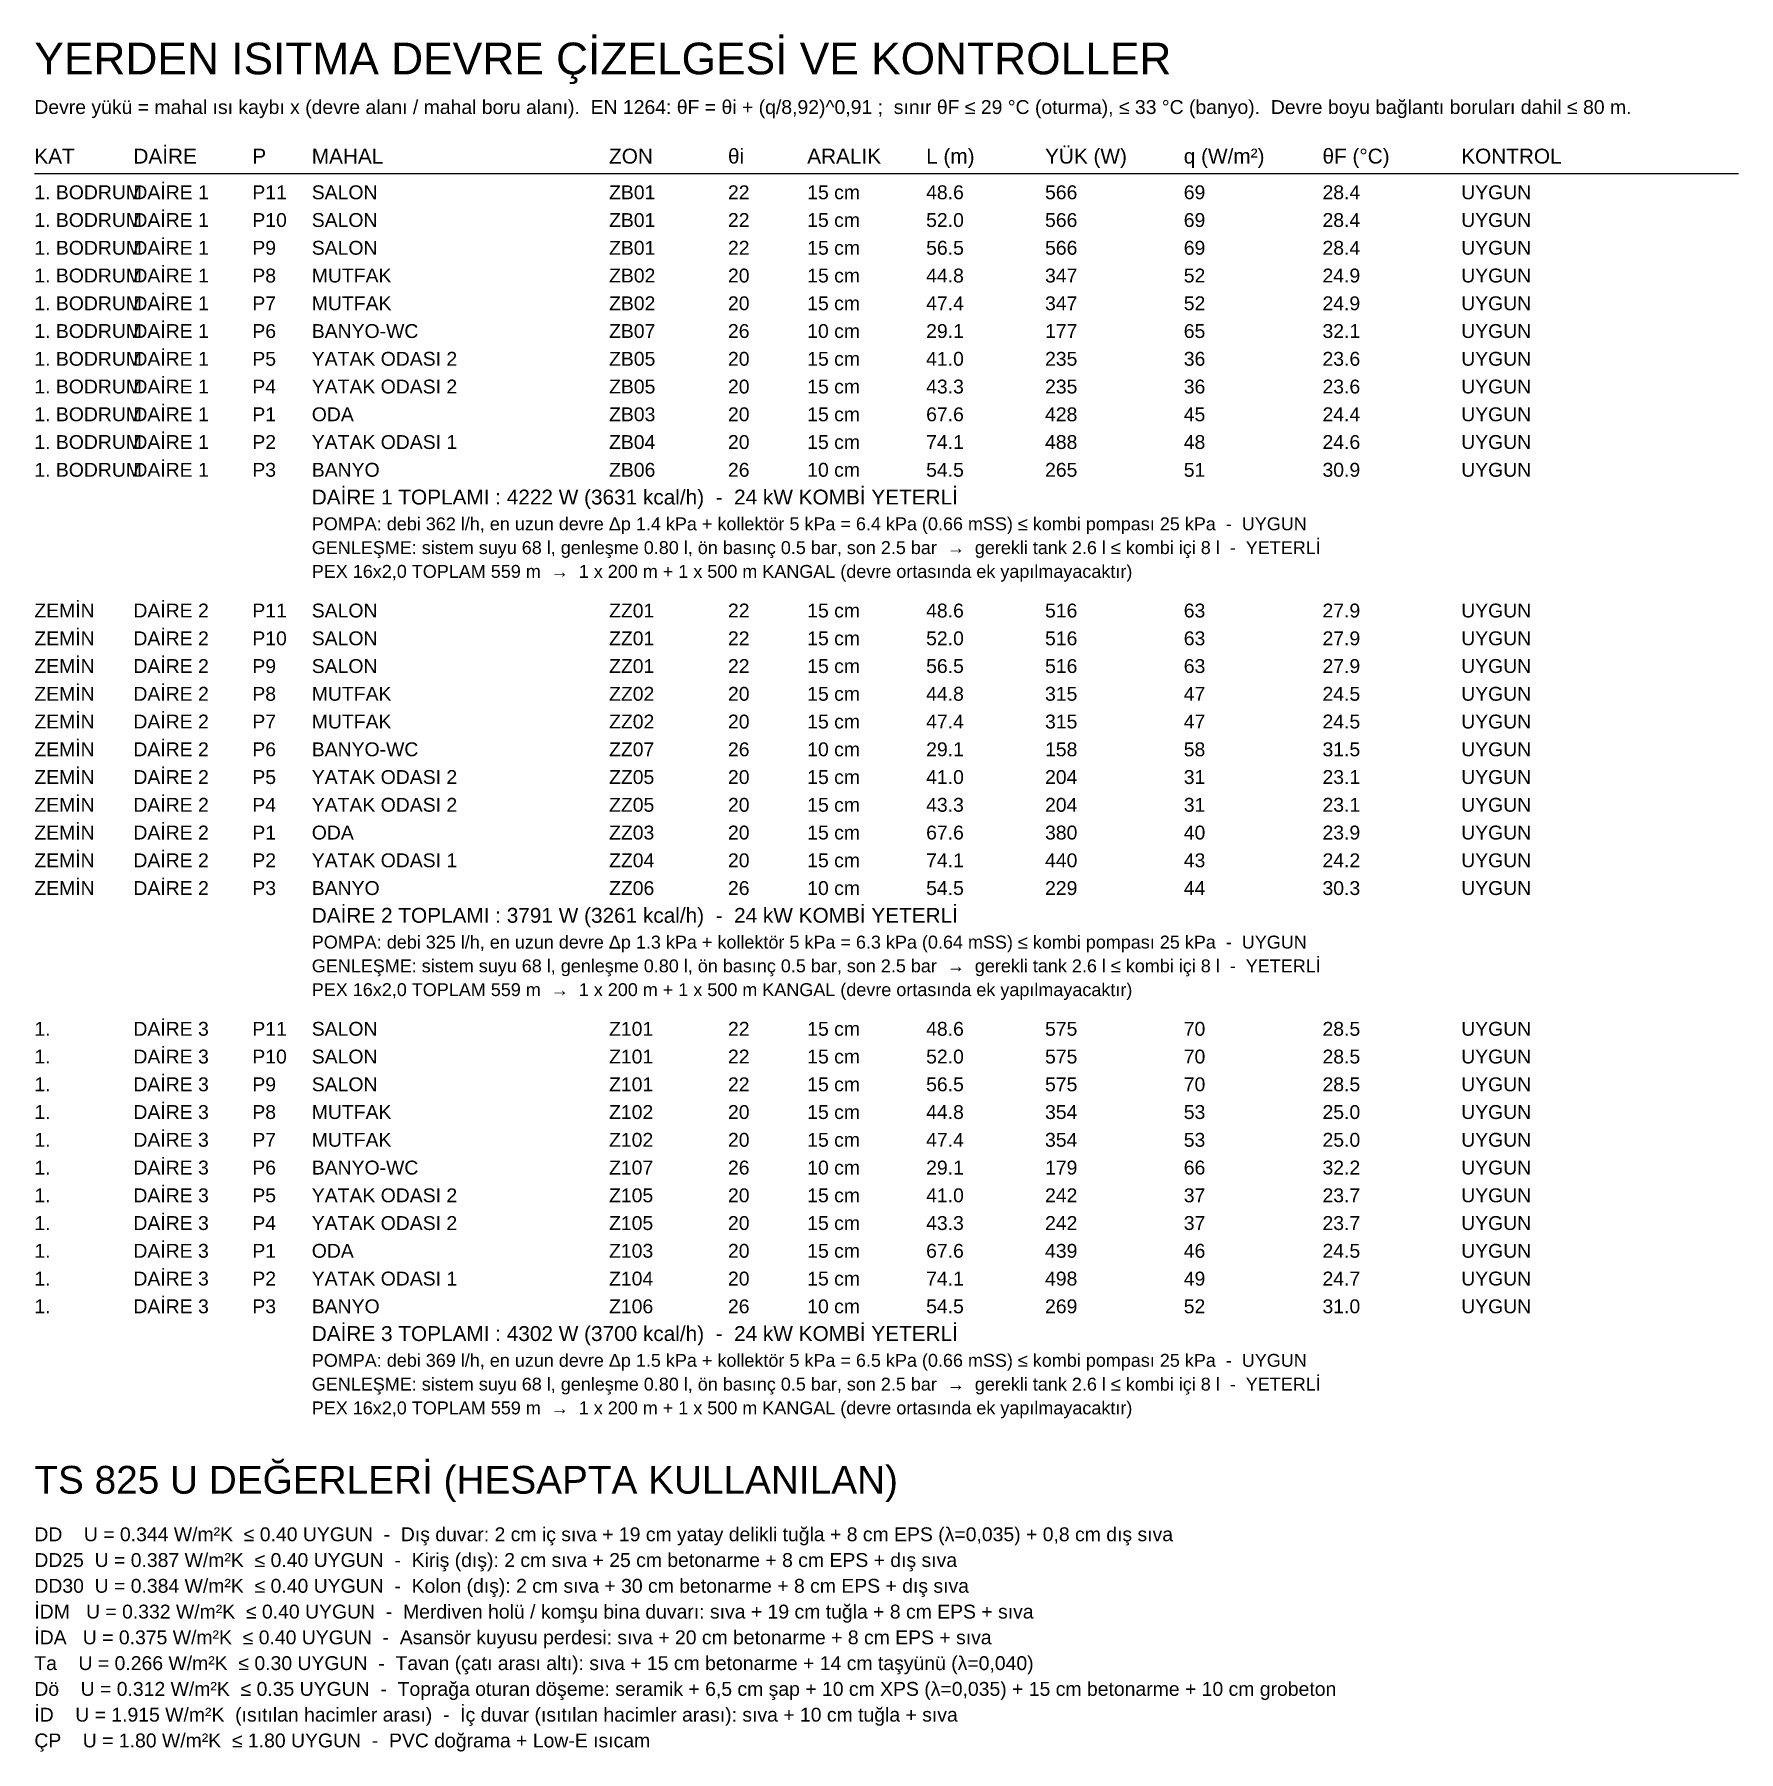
# Model space of a CAD drawing. Header units: centimetres. Extents: x -3952 to 14132, y 6348 to 11752.
# Drawn here: x 12900 to 13760, y 8074 to 8940 of the extents above; entities that cross this region are included whole.
import ezdxf

# ---------------------------------------------------------------- set-up
doc = ezdxf.new("R2010")
doc.units = ezdxf.units.CM
doc.layers.add('MTY-YAZI', color=7, linetype='CONTINUOUS')
doc.layers.add('ROTAS-PAFTA-SINIRI', color=8, linetype='Continuous', plot=False)
doc.styles.add('ROTAS', font='arial.ttf')

msp = doc.modelspace()

# ---------------------------------------------------------------- texts
at = {"layer": 'MTY-YAZI', "style": 'ROTAS'}
for s, height, p in [('YERDEN ISITMA DEVRE ÇİZELGESİ VE KONTROLLER', 16, (12900, 8920)), ('Devre yükü = mahal ısı kaybı x (devre alanı / mahal boru alanı).  EN 1264: θF = θi + (q/8,92)^0,91 ;  sınır θF ≤ 29 °C (oturma), ≤ 33 °C (banyo).  Devre boyu bağlantı boruları dahil ≤ 80 m.', 7, (12900, 8900)), ('KAT', 7.5, (12900, 8875)), ('DAİRE', 7.5, (12950, 8875)), ('P', 7.5, (13010, 8875)), ('MAHAL', 7.5, (13040, 8875)), ('ZON', 7.5, (13190, 8875)), ('θi', 7.5, (13250, 8875)), ('ARALIK', 7.5, (13290, 8875)), ('L (m)', 7.5, (13350, 8875)), ('YÜK (W)', 7.5, (13410, 8875)), ('q (W/m²)', 7.5, (13480, 8875)), ('θF (°C)', 7.5, (13550, 8875)), ('KONTROL', 7.5, (13620, 8875)), ('1. BODRUM', 7, (12900, 8857)), ('DAİRE 1', 7, (12950, 8857)), ('P11', 7, (13010, 8857)), ('SALON', 7, (13040, 8857)), ('ZB01', 7, (13190, 8857)), ('22', 7, (13250, 8857)), ('15 cm', 7, (13290, 8857)), ('48.6', 7, (13350, 8857)), ('566', 7, (13410, 8857)), ('69', 7, (13480, 8857)), ('28.4', 7, (13550, 8857)), ('UYGUN', 7, (13620, 8857)), ('1. BODRUM', 7, (12900, 8843)), ('DAİRE 1', 7, (12950, 8843)), ('P10', 7, (13010, 8843)), ('SALON', 7, (13040, 8843)), ('ZB01', 7, (13190, 8843)), ('22', 7, (13250, 8843)), ('15 cm', 7, (13290, 8843)), ('52.0', 7, (13350, 8843)), ('566', 7, (13410, 8843)), ('69', 7, (13480, 8843)), ('28.4', 7, (13550, 8843)), ('UYGUN', 7, (13620, 8843)), ('DAİRE 1', 7, (12950, 8829)), ('1. BODRUM', 7, (12900, 8829)), ('P9', 7, (13010, 8829)), ('SALON', 7, (13040, 8829)), ('ZB01', 7, (13190, 8829)), ('22', 7, (13250, 8829)), ('15 cm', 7, (13290, 8829)), ('56.5', 7, (13350, 8829)), ('566', 7, (13410, 8829)), ('69', 7, (13480, 8829)), ('28.4', 7, (13550, 8829)), ('UYGUN', 7, (13620, 8829)), ('1. BODRUM', 7, (12900, 8815)), ('DAİRE 1', 7, (12950, 8815)), ('P8', 7, (13010, 8815)), ('MUTFAK', 7, (13040, 8815)), ('ZB02', 7, (13190, 8815)), ('20', 7, (13250, 8815)), ('15 cm', 7, (13290, 8815)), ('44.8', 7, (13350, 8815)), ('347', 7, (13410, 8815)), ('52', 7, (13480, 8815)), ('24.9', 7, (13550, 8815)), ('UYGUN', 7, (13620, 8815)), ('1. BODRUM', 7, (12900, 8801)), ('DAİRE 1', 7, (12950, 8801)), ('P7', 7, (13010, 8801)), ('MUTFAK', 7, (13040, 8801)), ('ZB02', 7, (13190, 8801)), ('20', 7, (13250, 8801)), ('15 cm', 7, (13290, 8801)), ('47.4', 7, (13350, 8801)), ('347', 7, (13410, 8801)), ('52', 7, (13480, 8801)), ('24.9', 7, (13550, 8801)), ('UYGUN', 7, (13620, 8801)), ('1. BODRUM', 7, (12900, 8787)), ('DAİRE 1', 7, (12950, 8787)), ('P6', 7, (13010, 8787)), ('BANYO-WC', 7, (13040, 8787)), ('ZB07', 7, (13190, 8787)), ('26', 7, (13250, 8787)), ('10 cm', 7, (13290, 8787)), ('29.1', 7, (13350, 8787)), ('177', 7, (13410, 8787)), ('65', 7, (13480, 8787)), ('32.1', 7, (13550, 8787)), ('UYGUN', 7, (13620, 8787)), ('1. BODRUM', 7, (12900, 8773)), ('DAİRE 1', 7, (12950, 8773)), ('P5', 7, (13010, 8773)), ('YATAK ODASI 2', 7, (13040, 8773)), ('ZB05', 7, (13190, 8773)), ('20', 7, (13250, 8773)), ('15 cm', 7, (13290, 8773)), ('41.0', 7, (13350, 8773)), ('235', 7, (13410, 8773)), ('36', 7, (13480, 8773)), ('23.6', 7, (13550, 8773)), ('UYGUN', 7, (13620, 8773)), ('DAİRE 1', 7, (12950, 8759)), ('1. BODRUM', 7, (12900, 8759)), ('P4', 7, (13010, 8759)), ('YATAK ODASI 2', 7, (13040, 8759)), ('ZB05', 7, (13190, 8759)), ('20', 7, (13250, 8759)), ('15 cm', 7, (13290, 8759)), ('43.3', 7, (13350, 8759)), ('235', 7, (13410, 8759)), ('36', 7, (13480, 8759)), ('23.6', 7, (13550, 8759)), ('UYGUN', 7, (13620, 8759)), ('1. BODRUM', 7, (12900, 8745)), ('DAİRE 1', 7, (12950, 8745)), ('P1', 7, (13010, 8745)), ('ODA', 7, (13040, 8745)), ('ZB03', 7, (13190, 8745)), ('20', 7, (13250, 8745)), ('15 cm', 7, (13290, 8745)), ('67.6', 7, (13350, 8745)), ('428', 7, (13410, 8745)), ('45', 7, (13480, 8745)), ('24.4', 7, (13550, 8745)), ('UYGUN', 7, (13620, 8745)), ('1. BODRUM', 7, (12900, 8731)), ('DAİRE 1', 7, (12950, 8731)), ('P2', 7, (13010, 8731)), ('YATAK ODASI 1', 7, (13040, 8731)), ('ZB04', 7, (13190, 8731)), ('20', 7, (13250, 8731)), ('15 cm', 7, (13290, 8731)), ('74.1', 7, (13350, 8731)), ('488', 7, (13410, 8731)), ('48', 7, (13480, 8731)), ('24.6', 7, (13550, 8731)), ('UYGUN', 7, (13620, 8731)), ('1. BODRUM', 7, (12900, 8717)), ('DAİRE 1', 7, (12950, 8717)), ('P3', 7, (13010, 8717)), ('BANYO', 7, (13040, 8717)), ('ZB06', 7, (13190, 8717)), ('26', 7, (13250, 8717)), ('10 cm', 7, (13290, 8717)), ('54.5', 7, (13350, 8717)), ('265', 7, (13410, 8717)), ('51', 7, (13480, 8717)), ('30.9', 7, (13550, 8717)), ('UYGUN', 7, (13620, 8717)), ('DAİRE 1 TOPLAMI : 4222 W (3631 kcal/h)  -  24 kW KOMBİ YETERLİ', 7.5, (13040, 8703)), ('POMPA: debi 362 l/h, en uzun devre Δp 1.4 kPa + kollektör 5 kPa = 6.4 kPa (0.66 mSS) ≤ kombi pompası 25 kPa  -  UYGUN', 6.5, (13040, 8690)), ('GENLEŞME: sistem suyu 68 l, genleşme 0.80 l, ön basınç 0.5 bar, son 2.5 bar  →  gerekli tank 2.6 l ≤ kombi içi 8 l  -  YETERLİ', 6.5, (13040, 8678)), ('PEX 16x2,0 TOPLAM 559 m  →  1 x 200 m + 1 x 500 m KANGAL (devre ortasında ek yapılmayacaktır)', 6.5, (13040, 8666)), ('ZEMİN', 7, (12900, 8646)), ('DAİRE 2', 7, (12950, 8646)), ('P11', 7, (13010, 8646)), ('SALON', 7, (13040, 8646)), ('ZZ01', 7, (13190, 8646)), ('22', 7, (13250, 8646)), ('15 cm', 7, (13290, 8646)), ('48.6', 7, (13350, 8646)), ('516', 7, (13410, 8646)), ('63', 7, (13480, 8646)), ('27.9', 7, (13550, 8646)), ('UYGUN', 7, (13620, 8646)), ('ZEMİN', 7, (12900, 8632)), ('DAİRE 2', 7, (12950, 8632)), ('P10', 7, (13010, 8632)), ('SALON', 7, (13040, 8632)), ('ZZ01', 7, (13190, 8632)), ('22', 7, (13250, 8632)), ('15 cm', 7, (13290, 8632)), ('52.0', 7, (13350, 8632)), ('516', 7, (13410, 8632)), ('63', 7, (13480, 8632)), ('27.9', 7, (13550, 8632)), ('UYGUN', 7, (13620, 8632)), ('ZEMİN', 7, (12900, 8618)), ('DAİRE 2', 7, (12950, 8618)), ('P9', 7, (13010, 8618)), ('SALON', 7, (13040, 8618)), ('ZZ01', 7, (13190, 8618)), ('22', 7, (13250, 8618)), ('15 cm', 7, (13290, 8618)), ('56.5', 7, (13350, 8618)), ('516', 7, (13410, 8618)), ('63', 7, (13480, 8618)), ('27.9', 7, (13550, 8618)), ('UYGUN', 7, (13620, 8618)), ('ZEMİN', 7, (12900, 8604)), ('DAİRE 2', 7, (12950, 8604)), ('P8', 7, (13010, 8604)), ('MUTFAK', 7, (13040, 8604)), ('ZZ02', 7, (13190, 8604)), ('20', 7, (13250, 8604)), ('15 cm', 7, (13290, 8604)), ('44.8', 7, (13350, 8604)), ('315', 7, (13410, 8604)), ('47', 7, (13480, 8604)), ('24.5', 7, (13550, 8604)), ('UYGUN', 7, (13620, 8604)), ('ZEMİN', 7, (12900, 8590)), ('DAİRE 2', 7, (12950, 8590)), ('P7', 7, (13010, 8590)), ('MUTFAK', 7, (13040, 8590)), ('ZZ02', 7, (13190, 8590)), ('20', 7, (13250, 8590)), ('15 cm', 7, (13290, 8590)), ('47.4', 7, (13350, 8590)), ('315', 7, (13410, 8590)), ('47', 7, (13480, 8590)), ('24.5', 7, (13550, 8590)), ('UYGUN', 7, (13620, 8590)), ('ZEMİN', 7, (12900, 8576)), ('DAİRE 2', 7, (12950, 8576)), ('P6', 7, (13010, 8576)), ('BANYO-WC', 7, (13040, 8576)), ('ZZ07', 7, (13190, 8576)), ('26', 7, (13250, 8576)), ('10 cm', 7, (13290, 8576)), ('29.1', 7, (13350, 8576)), ('158', 7, (13410, 8576)), ('58', 7, (13480, 8576)), ('31.5', 7, (13550, 8576)), ('UYGUN', 7, (13620, 8576)), ('ZEMİN', 7, (12900, 8562)), ('DAİRE 2', 7, (12950, 8562)), ('P5', 7, (13010, 8562)), ('YATAK ODASI 2', 7, (13040, 8562)), ('ZZ05', 7, (13190, 8562)), ('20', 7, (13250, 8562)), ('15 cm', 7, (13290, 8562)), ('41.0', 7, (13350, 8562)), ('204', 7, (13410, 8562)), ('31', 7, (13480, 8562)), ('23.1', 7, (13550, 8562)), ('UYGUN', 7, (13620, 8562)), ('ZEMİN', 7, (12900, 8548)), ('DAİRE 2', 7, (12950, 8548)), ('P4', 7, (13010, 8548)), ('YATAK ODASI 2', 7, (13040, 8548)), ('ZZ05', 7, (13190, 8548)), ('20', 7, (13250, 8548)), ('15 cm', 7, (13290, 8548)), ('43.3', 7, (13350, 8548)), ('204', 7, (13410, 8548)), ('31', 7, (13480, 8548)), ('23.1', 7, (13550, 8548)), ('UYGUN', 7, (13620, 8548)), ('ZEMİN', 7, (12900, 8534)), ('DAİRE 2', 7, (12950, 8534)), ('P1', 7, (13010, 8534)), ('ODA', 7, (13040, 8534)), ('ZZ03', 7, (13190, 8534)), ('20', 7, (13250, 8534)), ('15 cm', 7, (13290, 8534)), ('67.6', 7, (13350, 8534)), ('380', 7, (13410, 8534)), ('40', 7, (13480, 8534)), ('23.9', 7, (13550, 8534)), ('UYGUN', 7, (13620, 8534)), ('ZEMİN', 7, (12900, 8520)), ('DAİRE 2', 7, (12950, 8520)), ('P2', 7, (13010, 8520)), ('YATAK ODASI 1', 7, (13040, 8520)), ('ZZ04', 7, (13190, 8520)), ('20', 7, (13250, 8520)), ('15 cm', 7, (13290, 8520)), ('74.1', 7, (13350, 8520)), ('440', 7, (13410, 8520)), ('43', 7, (13480, 8520)), ('24.2', 7, (13550, 8520)), ('UYGUN', 7, (13620, 8520)), ('ZEMİN', 7, (12900, 8506)), ('DAİRE 2', 7, (12950, 8506)), ('P3', 7, (13010, 8506)), ('BANYO', 7, (13040, 8506)), ('ZZ06', 7, (13190, 8506)), ('26', 7, (13250, 8506)), ('10 cm', 7, (13290, 8506)), ('54.5', 7, (13350, 8506)), ('229', 7, (13410, 8506)), ('44', 7, (13480, 8506)), ('30.3', 7, (13550, 8506)), ('UYGUN', 7, (13620, 8506)), ('DAİRE 2 TOPLAMI : 3791 W (3261 kcal/h)  -  24 kW KOMBİ YETERLİ', 7.5, (13040, 8492)), ('POMPA: debi 325 l/h, en uzun devre Δp 1.3 kPa + kollektör 5 kPa = 6.3 kPa (0.64 mSS) ≤ kombi pompası 25 kPa  -  UYGUN', 6.5, (13040, 8479)), ('GENLEŞME: sistem suyu 68 l, genleşme 0.80 l, ön basınç 0.5 bar, son 2.5 bar  →  gerekli tank 2.6 l ≤ kombi içi 8 l  -  YETERLİ', 6.5, (13040, 8467)), ('PEX 16x2,0 TOPLAM 559 m  →  1 x 200 m + 1 x 500 m KANGAL (devre ortasında ek yapılmayacaktır)', 6.5, (13040, 8455)), ('1.', 7, (12900, 8435)), ('DAİRE 3', 7, (12950, 8435)), ('P11', 7, (13010, 8435)), ('SALON', 7, (13040, 8435)), ('Z101', 7, (13190, 8435)), ('22', 7, (13250, 8435)), ('15 cm', 7, (13290, 8435)), ('48.6', 7, (13350, 8435)), ('575', 7, (13410, 8435)), ('70', 7, (13480, 8435)), ('28.5', 7, (13550, 8435)), ('UYGUN', 7, (13620, 8435)), ('DAİRE 3', 7, (12950, 8421)), ('1.', 7, (12900, 8421)), ('P10', 7, (13010, 8421)), ('SALON', 7, (13040, 8421)), ('Z101', 7, (13190, 8421)), ('22', 7, (13250, 8421)), ('15 cm', 7, (13290, 8421)), ('52.0', 7, (13350, 8421)), ('575', 7, (13410, 8421)), ('70', 7, (13480, 8421)), ('28.5', 7, (13550, 8421)), ('UYGUN', 7, (13620, 8421)), ('1.', 7, (12900, 8407)), ('DAİRE 3', 7, (12950, 8407)), ('P9', 7, (13010, 8407)), ('SALON', 7, (13040, 8407)), ('Z101', 7, (13190, 8407)), ('22', 7, (13250, 8407)), ('15 cm', 7, (13290, 8407)), ('56.5', 7, (13350, 8407)), ('575', 7, (13410, 8407)), ('70', 7, (13480, 8407)), ('28.5', 7, (13550, 8407)), ('UYGUN', 7, (13620, 8407)), ('1.', 7, (12900, 8393)), ('DAİRE 3', 7, (12950, 8393)), ('P8', 7, (13010, 8393)), ('MUTFAK', 7, (13040, 8393)), ('Z102', 7, (13190, 8393)), ('20', 7, (13250, 8393)), ('15 cm', 7, (13290, 8393)), ('44.8', 7, (13350, 8393)), ('354', 7, (13410, 8393)), ('53', 7, (13480, 8393)), ('25.0', 7, (13550, 8393)), ('UYGUN', 7, (13620, 8393)), ('DAİRE 3', 7, (12950, 8379)), ('1.', 7, (12900, 8379)), ('P7', 7, (13010, 8379)), ('MUTFAK', 7, (13040, 8379)), ('Z102', 7, (13190, 8379)), ('20', 7, (13250, 8379)), ('15 cm', 7, (13290, 8379)), ('47.4', 7, (13350, 8379)), ('354', 7, (13410, 8379)), ('53', 7, (13480, 8379)), ('25.0', 7, (13550, 8379)), ('UYGUN', 7, (13620, 8379)), ('1.', 7, (12900, 8365)), ('DAİRE 3', 7, (12950, 8365)), ('P6', 7, (13010, 8365)), ('BANYO-WC', 7, (13040, 8365)), ('Z107', 7, (13190, 8365)), ('26', 7, (13250, 8365)), ('10 cm', 7, (13290, 8365)), ('29.1', 7, (13350, 8365)), ('179', 7, (13410, 8365)), ('66', 7, (13480, 8365)), ('32.2', 7, (13550, 8365)), ('UYGUN', 7, (13620, 8365)), ('1.', 7, (12900, 8351)), ('DAİRE 3', 7, (12950, 8351)), ('P5', 7, (13010, 8351)), ('YATAK ODASI 2', 7, (13040, 8351)), ('Z105', 7, (13190, 8351)), ('20', 7, (13250, 8351)), ('15 cm', 7, (13290, 8351)), ('41.0', 7, (13350, 8351)), ('242', 7, (13410, 8351)), ('37', 7, (13480, 8351)), ('23.7', 7, (13550, 8351)), ('UYGUN', 7, (13620, 8351)), ('1.', 7, (12900, 8337)), ('DAİRE 3', 7, (12950, 8337)), ('P4', 7, (13010, 8337)), ('YATAK ODASI 2', 7, (13040, 8337)), ('Z105', 7, (13190, 8337)), ('20', 7, (13250, 8337)), ('15 cm', 7, (13290, 8337)), ('43.3', 7, (13350, 8337)), ('242', 7, (13410, 8337)), ('37', 7, (13480, 8337)), ('23.7', 7, (13550, 8337)), ('UYGUN', 7, (13620, 8337)), ('1.', 7, (12900, 8323)), ('DAİRE 3', 7, (12950, 8323)), ('P1', 7, (13010, 8323)), ('ODA', 7, (13040, 8323)), ('Z103', 7, (13190, 8323)), ('20', 7, (13250, 8323)), ('15 cm', 7, (13290, 8323)), ('67.6', 7, (13350, 8323)), ('439', 7, (13410, 8323)), ('46', 7, (13480, 8323)), ('24.5', 7, (13550, 8323)), ('UYGUN', 7, (13620, 8323)), ('DAİRE 3', 7, (12950, 8309)), ('1.', 7, (12900, 8309)), ('P2', 7, (13010, 8309)), ('YATAK ODASI 1', 7, (13040, 8309)), ('Z104', 7, (13190, 8309)), ('20', 7, (13250, 8309)), ('15 cm', 7, (13290, 8309)), ('74.1', 7, (13350, 8309)), ('498', 7, (13410, 8309)), ('49', 7, (13480, 8309)), ('24.7', 7, (13550, 8309)), ('UYGUN', 7, (13620, 8309)), ('1.', 7, (12900, 8295)), ('DAİRE 3', 7, (12950, 8295)), ('P3', 7, (13010, 8295)), ('BANYO', 7, (13040, 8295)), ('Z106', 7, (13190, 8295)), ('26', 7, (13250, 8295)), ('10 cm', 7, (13290, 8295)), ('54.5', 7, (13350, 8295)), ('269', 7, (13410, 8295)), ('52', 7, (13480, 8295)), ('31.0', 7, (13550, 8295)), ('UYGUN', 7, (13620, 8295)), ('DAİRE 3 TOPLAMI : 4302 W (3700 kcal/h)  -  24 kW KOMBİ YETERLİ', 7.5, (13040, 8281)), ('POMPA: debi 369 l/h, en uzun devre Δp 1.5 kPa + kollektör 5 kPa = 6.5 kPa (0.66 mSS) ≤ kombi pompası 25 kPa  -  UYGUN', 6.5, (13040, 8268)), ('GENLEŞME: sistem suyu 68 l, genleşme 0.80 l, ön basınç 0.5 bar, son 2.5 bar  →  gerekli tank 2.6 l ≤ kombi içi 8 l  -  YETERLİ', 6.5, (13040, 8256)), ('PEX 16x2,0 TOPLAM 559 m  →  1 x 200 m + 1 x 500 m KANGAL (devre ortasında ek yapılmayacaktır)', 6.5, (13040, 8244)), ('TS 825 U DEĞERLERİ (HESAPTA KULLANILAN)', 14, (12900, 8204)), ('DD    U = 0.344 W/m²K  ≤ 0.40 UYGUN  -  Dış duvar: 2 cm iç sıva + 19 cm yatay delikli tuğla + 8 cm EPS (λ=0,035) + 0,8 cm dış sıva', 7, (12900, 8180)), ('DD25  U = 0.387 W/m²K  ≤ 0.40 UYGUN  -  Kiriş (dış): 2 cm sıva + 25 cm betonarme + 8 cm EPS + dış sıva', 7, (12900, 8167)), ('DD30  U = 0.384 W/m²K  ≤ 0.40 UYGUN  -  Kolon (dış): 2 cm sıva + 30 cm betonarme + 8 cm EPS + dış sıva', 7, (12900, 8154)), ('İDM   U = 0.332 W/m²K  ≤ 0.40 UYGUN  -  Merdiven holü / komşu bina duvarı: sıva + 19 cm tuğla + 8 cm EPS + sıva', 7, (12900, 8141)), ('İDA   U = 0.375 W/m²K  ≤ 0.40 UYGUN  -  Asansör kuyusu perdesi: sıva + 20 cm betonarme + 8 cm EPS + sıva', 7, (12900, 8128)), ('Ta    U = 0.266 W/m²K  ≤ 0.30 UYGUN  -  Tavan (çatı arası altı): sıva + 15 cm betonarme + 14 cm taşyünü (λ=0,040)', 7, (12900, 8115)), ('Dö    U = 0.312 W/m²K  ≤ 0.35 UYGUN  -  Toprağa oturan döşeme: seramik + 6,5 cm şap + 10 cm XPS (λ=0,035) + 15 cm betonarme + 10 cm grobeton', 7, (12900, 8102)), ('İD    U = 1.915 W/m²K  (ısıtılan hacimler arası)  -  İç duvar (ısıtılan hacimler arası): sıva + 10 cm tuğla + sıva', 7, (12900, 8089)), ('ÇP    U = 1.80 W/m²K  ≤ 1.80 UYGUN  -  PVC doğrama + Low-E ısıcam', 7, (12900, 8076))]:
    msp.add_text(s, height=height, dxfattribs=at).set_placement(p)

# ---------------------------------------------------------------- blocks, each defined once
blk = doc.blocks.new('ROTAS_PAFTA')
blk.add_lwpolyline([(0, 0), (1, 0), (1, 1), (0, 1)], close=True)

# ---------------------------------------------------------------- linework, layer by layer
at = {"layer": 'MTY-YAZI'}
msp.add_line((12900, 8870), (13760, 8870), dxfattribs=at)

# ---------------------------------------------------------------- block references
at = {"layer": 'ROTAS-PAFTA-SINIRI', "xscale": 930, "yscale": 2650}
msp.add_blockref('ROTAS_PAFTA', (12870, 6350), dxfattribs=at)

msp.set_redraw_order([(e.dxf.handle, doc.entitydb.next_handle()) for e in msp.query("TEXT MTEXT ATTDEF DIMENSION ARC_DIMENSION")])  # texts and dimensions are drawn at this point

doc.saveas('drawing.dxf')
